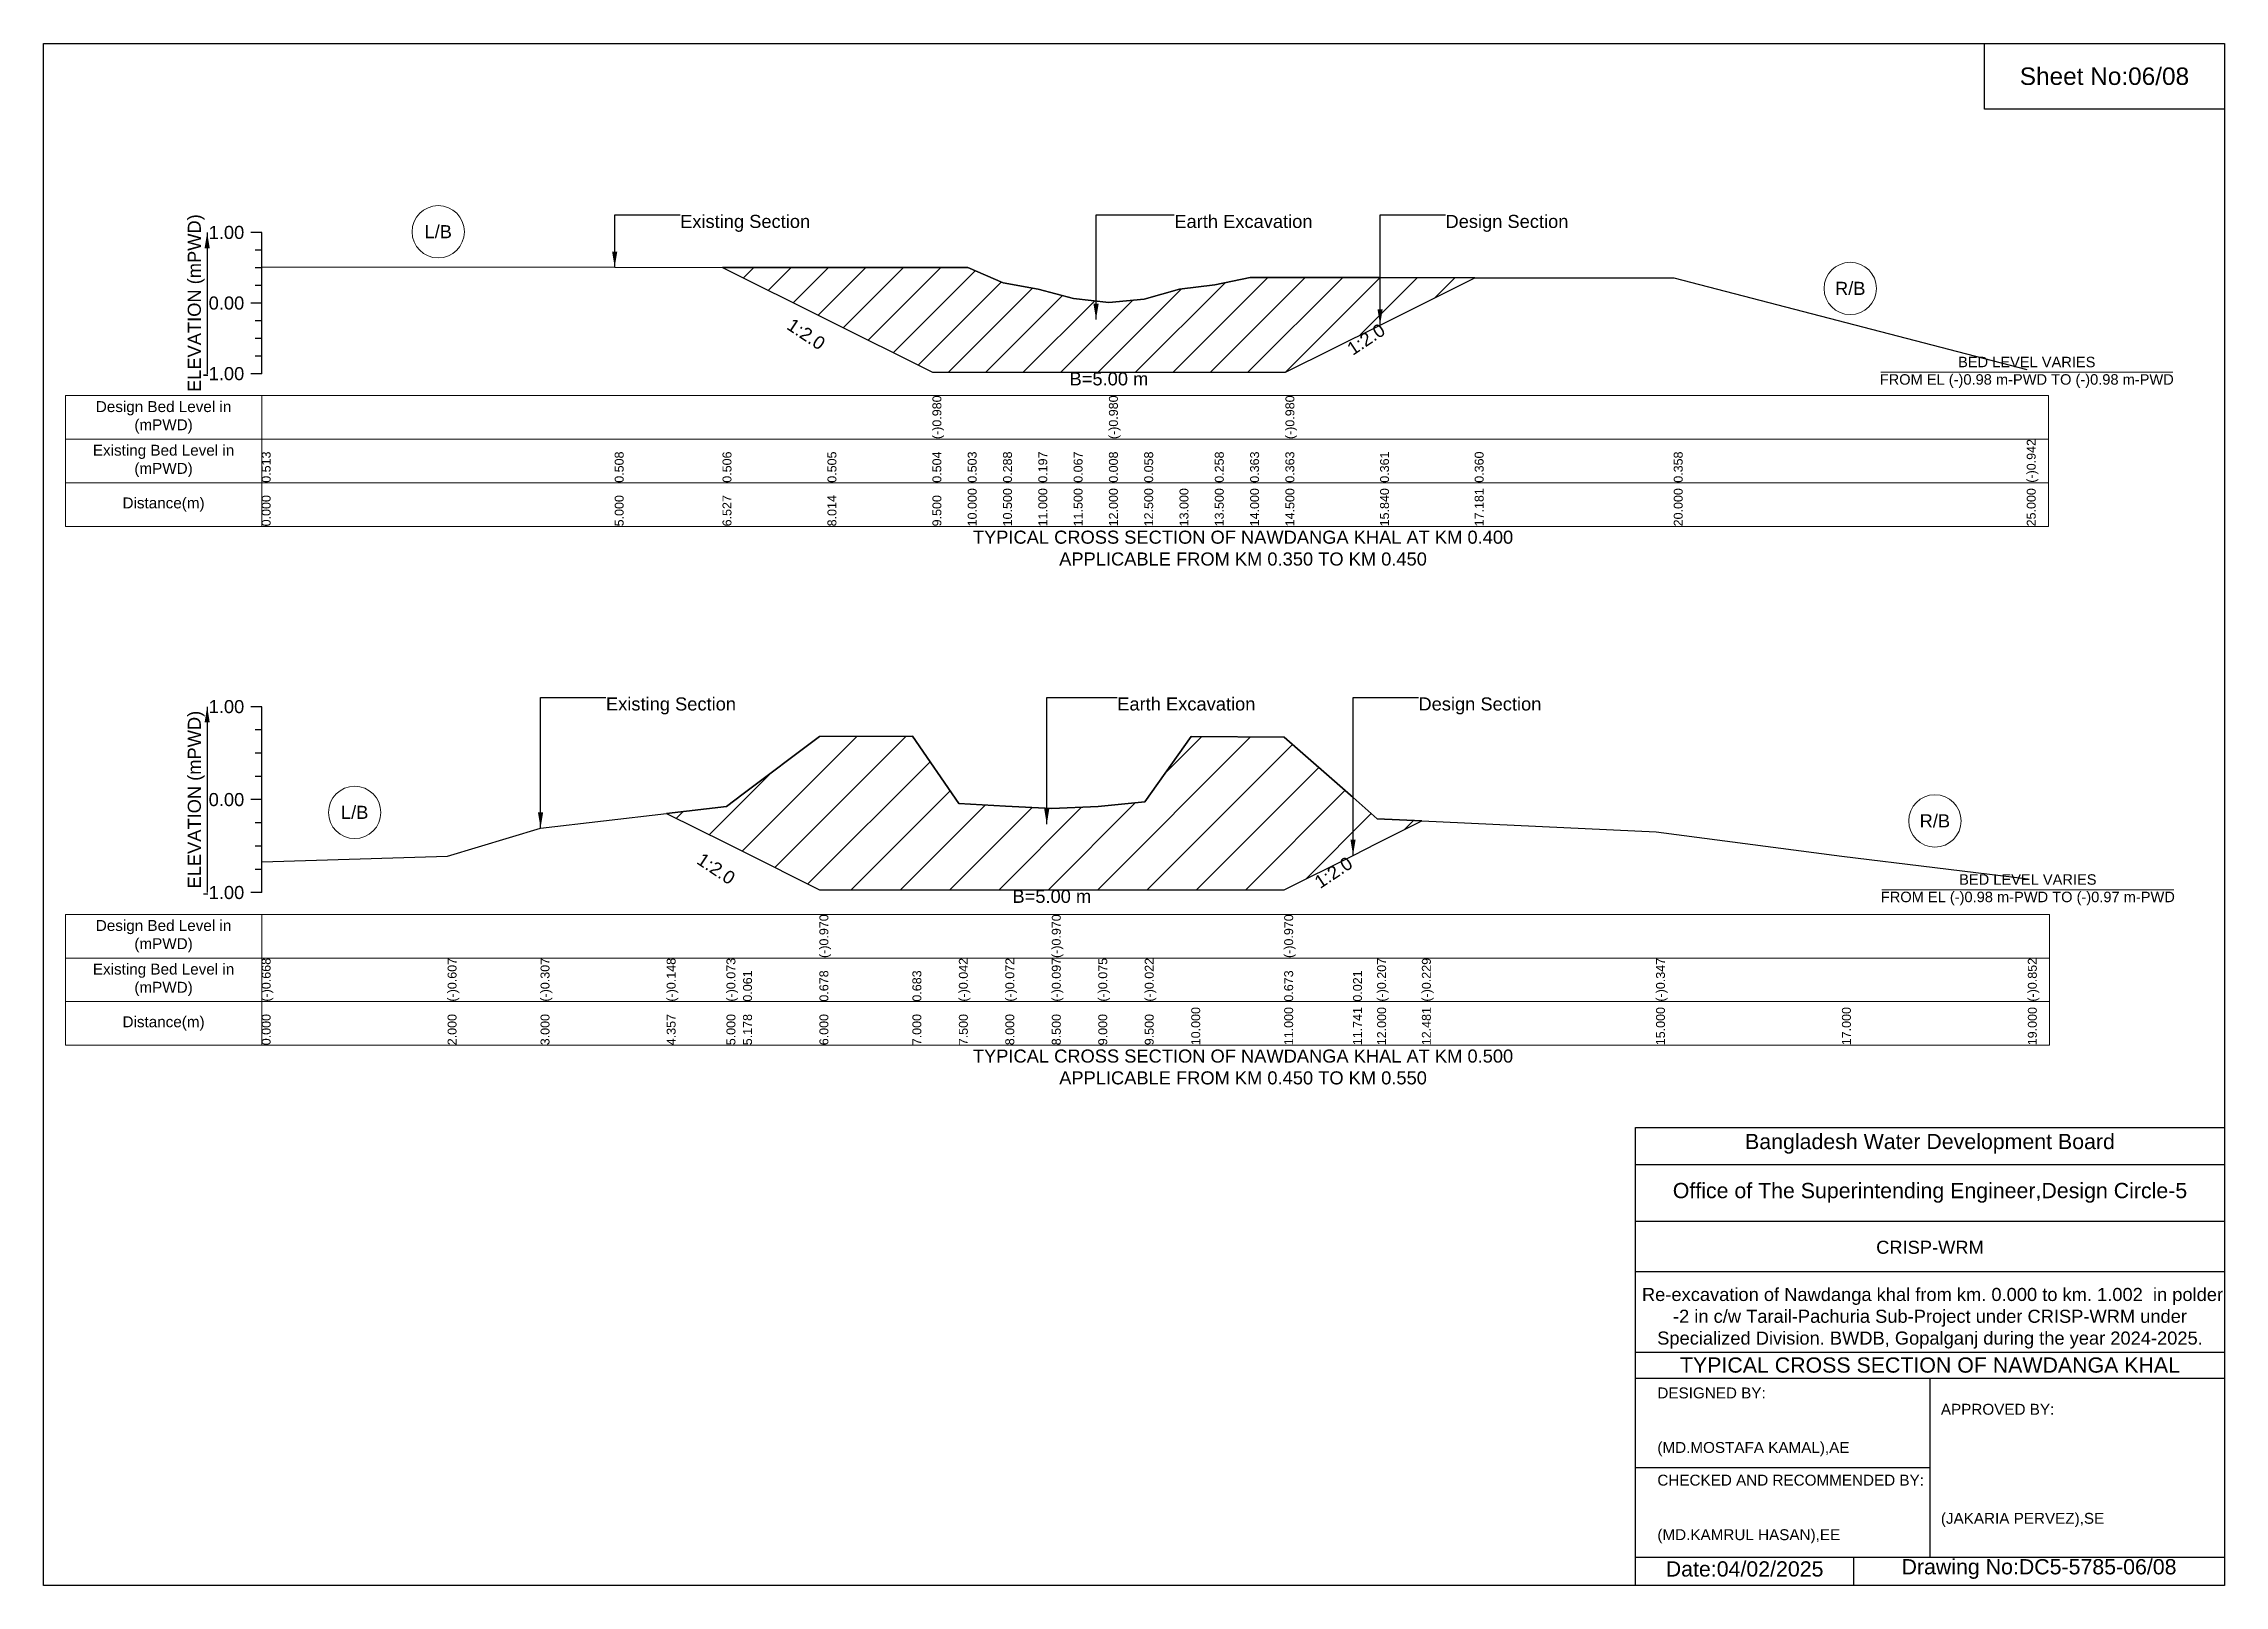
# Model space of a CAD drawing. Header units: inches. Extents: x 91000 to 198000, y -5656 to 7635.
# Drawn here: x 150000 to 158000, y -5656 to 0 of the extents above; entities that cross this region are included whole.
import ezdxf

# ---------------------------------------------------------------- set-up
doc = ezdxf.new("R2010")
doc.units = ezdxf.units.IN
doc.header["$LTSCALE"] = 7
doc.header["$MEASUREMENT"] = 0
for name, color, linetype, lineweight in [('Cross section Data Border', 7, 'Continuous', 9), ('Cross Section Labels', 7, 'Continuous', 9), ('Existing_Bed_Level for Xsection', 7, 'Continuous', 25)]:
    doc.layers.add(name, color=color, linetype=linetype, lineweight=lineweight)
doc.styles.get("Standard").update_dxf_attribs({"font": 'arial.ttf'})
doc.dimstyles.get("Standard").update_dxf_attribs({"dimtxt": 0.18, "dimasz": 0.18, "dimexe": 0.18, "dimexo": 0.0625, "dimgap": 0.09, "dimtad": 0, "dimtih": 1, "dimtoh": 1, "dimdec": 4, "dimzin": 0, "dimdsep": 46, "dimtxsty": 'Standard', "dimcen": 0.09, "dimadec": 0, "dimazin": 0, "dimtfac": 1, "dimtdec": 4, "dimtofl": 0, "dimtmove": 0, "dimatfit": 3, "dimfxl": 1, "dimtolj": 1, "dimtzin": 0, "dimarcsym": 0})

msp = doc.modelspace()

# ---------------------------------------------------------------- texts
at = {"attachment_point": 5}
for s, insert, char_height in [('Sheet No:06/08', (157560, -120), 64), ('Bangladesh Water Development Board', (156920, -4036), 56), ('Office of The Superintending Engineer,Design Circle-5', (156920, -4216), 56)]:
    msp.add_mtext(s, dxfattribs=dict(at, insert=insert, char_height=char_height))
for s, insert, char_height, width, attachment_point in [('CRISP-WRM', (156920, -4416), 48, 2240, 5), (' Re-excavation of Nawdanga khal from km. 0.000 to km. 1.002  in polder -2 in c/w Tarail-Pachuria Sub-Project under CRISP-WRM under Specialized Division. BWDB, Gopalganj during the year 2024-2025.', (156920, -4676), 48, 2160, 5), ('TYPICAL CROSS SECTION OF NAWDANGA KHAL', (156920, -4848), 56, 2240, 5), ('DESIGNED BY:^J^J^J(MD.MOSTAFA KAMAL),AE', (155920, -5056), 40, 1120, 4), ('APPROVED BY:^J^J^J^J^J^J(JAKARIA PERVEZ),SE', (156960, -5216), 40, 1120, 4), ('CHECKED AND RECOMMENDED BY:^J^J^J(MD.KAMRUL HASAN),EE', (155920, -5376), 40, 1120, 4), ('Date:04/02/2025', (156240, -5596), 56, 1120, 5), ('Drawing No:DC5-5785-06/08', (157320, -5596), 56, 1760, 5)]:
    msp.add_mtext(s, dxfattribs=dict(insert=insert, char_height=char_height, width=width, attachment_point=attachment_point))
at = {"layer": 'Cross section Data Border', "char_height": 40, "width": 640, "attachment_point": 5}
for s, insert in [('Design Bed Level in (mPWD)', (150440, -1371)), ('Existing Bed Level in (mPWD)', (150440, -1531)), ('Distance(m)', (150440, -1691)), ('Design Bed Level in (mPWD)', (150440, -3274.5)), ('Existing Bed Level in (mPWD)', (150440, -3434.5)), ('Distance(m)', (150440, -3594.5))]:
    msp.add_mtext(s, dxfattribs=dict(at, insert=insert))
at = {"layer": 'Cross Section Labels'}
for s, insert, char_height, attachment_point in [('Existing Section', (152335, -628.3), 48, 1), ('Earth Excavation', (154148, -628.3), 48, 1), ('Design Section', (155142.7, -628.3), 48, 1), ('L/B', (151447.5, -690.3), 48, 5), ('R/B', (156627.5, -898.2), 48, 5), ('BED LEVEL VARIES ^JFROM EL (-)0.98 m-PWD TO (-)0.98 m-PWD', (157275, -1205.8), 38.4, 5), ('B=5.00 m', (153908, -1205.8), 48, 2), ('TYPICAL CROSS SECTION OF NAWDANGA KHAL AT KM 0.400^JAPPLICABLE FROM KM 0.350 TO KM 0.450', (154400, -1851), 48, 5), ('Existing Section', (152063, -2398.4), 48, 1), ('Earth Excavation', (153938.5, -2398.4), 48, 1), ('Design Section', (155043.5, -2398.4), 48, 1), ('L/B', (151141, -2820.4), 48, 5), ('R/B', (156938, -2851.7), 48, 5), ('B=5.00 m', (153698.5, -3104.2), 48, 2), ('BED LEVEL VARIES ^JFROM EL (-)0.98 m-PWD TO (-)0.97 m-PWD', (157279, -3104.2), 38.4, 5), ('TYPICAL CROSS SECTION OF NAWDANGA KHAL AT KM 0.500^JAPPLICABLE FROM KM 0.450 TO KM 0.550', (154400, -3754.5), 48, 5)]:
    msp.add_mtext(s, dxfattribs=dict(at, insert=insert, char_height=char_height, attachment_point=attachment_point))
at = {"layer": 'Cross Section Labels', "char_height": 48, "attachment_point": 2}
for insert, rotation in [((152810.8, -1045.7), 326.30993), ((154837.9, -1064.6), 33.69007), ((152480.5, -3006.8), 326.30993), ((154718.3, -3020.6), 33.69007)]:
    msp.add_mtext('1:2.0', dxfattribs=dict(at, insert=insert, rotation=rotation))
at = {"layer": 'Existing_Bed_Level for Xsection', "rotation": 90}
for s, insert, char_height, attachment_point in [('ELEVATION (mPWD)', (150560, -952), 48, 5), ('(-)0.980', (153260.5, -1451), 32.8, 1), ('(-)0.980', (153908, -1451), 32.8, 1), ('(-)0.980', (154555.5, -1451), 32.8, 1), ('0.513', (150800, -1611), 32.8, 1), ('0.508', (152095, -1611), 32.8, 1), ('0.506', (152490.5, -1611), 32.8, 1), ('0.505', (152875.5, -1611), 32.8, 1), ('0.504', (153260.5, -1611), 32.8, 1), ('0.503', (153390, -1611), 32.8, 1), ('0.288', (153519.5, -1611), 32.8, 1), ('0.197', (153649, -1611), 32.8, 1), ('0.067', (153778.5, -1611), 32.8, 1), ('0.008', (153908, -1611), 32.8, 1), ('0.058', (154037.5, -1611), 32.8, 1), ('0.258', (154296.5, -1611), 32.8, 1), ('0.363', (154426, -1611), 32.8, 1), ('0.363', (154555.5, -1611), 32.8, 1), ('0.361', (154902.7, -1611), 32.8, 1), ('0.360', (155249.8, -1611), 32.8, 1), ('0.358', (155980, -1611), 32.8, 1), ('(-)0.942', (157275, -1611), 32.8, 1), ('0.000', (150800, -1771), 32.8, 1), ('5.000', (152095, -1771), 32.8, 1), ('6.527', (152490.5, -1771), 32.8, 1), ('8.014', (152875.5, -1771), 32.8, 1), ('9.500', (153260.5, -1771), 32.8, 1), ('10.000', (153390, -1771), 32.8, 1), ('10.500', (153519.5, -1771), 32.8, 1), ('11.000', (153649, -1771), 32.8, 1), ('11.500', (153778.5, -1771), 32.8, 1), ('12.000', (153908, -1771), 32.8, 1), ('12.500', (154037.5, -1771), 32.8, 1), ('13.000', (154167, -1771), 32.8, 1), ('13.500', (154296.5, -1771), 32.8, 1), ('14.000', (154426, -1771), 32.8, 1), ('14.500', (154555.5, -1771), 32.8, 1), ('15.840', (154902.7, -1771), 32.8, 1), ('17.181', (155249.8, -1771), 32.8, 1), ('20.000', (155980, -1771), 32.8, 1), ('25.000', (157275, -1771), 32.8, 1), ('ELEVATION (mPWD)', (150560, -2773.5), 48, 5), ('(-)0.970', (152846, -3354.5), 32.8, 1), ('(-)0.970', (153698.5, -3354.5), 32.8, 1), ('(-)0.970', (154551, -3354.5), 32.8, 1), ('(-)0.668', (150800, -3514.5), 32.8, 1), ('(-)0.607', (151482, -3514.5), 32.8, 1), ('(-)0.307', (151823, -3514.5), 32.8, 1), ('(-)0.148', (152285.6, -3514.5), 32.8, 1), ('(-)0.073', (152505, -3514.5), 32.8, 1), ('(-)0.042', (153357.5, -3514.5), 32.8, 1), ('(-)0.072', (153528, -3514.5), 32.8, 1), ('(-)0.097', (153698.5, -3514.5), 32.8, 1), ('(-)0.075', (153869, -3514.5), 32.8, 1), ('(-)0.022', (154039.5, -3514.5), 32.8, 1), ('(-)0.207', (154892, -3514.5), 32.8, 1), ('(-)0.229', (155056.1, -3514.5), 32.8, 1), ('(-)0.347', (155915, -3514.5), 32.8, 1), ('(-)0.852', (157279, -3514.5), 32.8, 1), ('0.061', (152565.8, -3514.5), 32.8, 1), ('0.678', (152846, -3514.5), 32.8, 1), ('0.683', (153187, -3514.5), 32.8, 1), ('0.673', (154551, -3514.5), 32.8, 1), ('0.021', (154803.5, -3514.5), 32.8, 1), ('0.000', (150800, -3674.5), 32.8, 1), ('2.000', (151482, -3674.5), 32.8, 1), ('3.000', (151823, -3674.5), 32.8, 1), ('4.357', (152285.6, -3674.5), 32.8, 1), ('5.000', (152505, -3674.5), 32.8, 1), ('5.178', (152565.8, -3674.5), 32.8, 1), ('6.000', (152846, -3674.5), 32.8, 1), ('7.000', (153187, -3674.5), 32.8, 1), ('7.500', (153357.5, -3674.5), 32.8, 1), ('8.000', (153528, -3674.5), 32.8, 1), ('8.500', (153698.5, -3674.5), 32.8, 1), ('9.000', (153869, -3674.5), 32.8, 1), ('9.500', (154039.5, -3674.5), 32.8, 1), ('10.000', (154210, -3674.5), 32.8, 1), ('11.000', (154551, -3674.5), 32.8, 1), ('11.741', (154803.5, -3674.5), 32.8, 1), ('12.000', (154892, -3674.5), 32.8, 1), ('12.481', (155056.1, -3674.5), 32.8, 1), ('15.000', (155915, -3674.5), 32.8, 1), ('17.000', (156597, -3674.5), 32.8, 1), ('19.000', (157279, -3674.5), 32.8, 1)]:
    msp.add_mtext(s, dxfattribs=dict(at, insert=insert, char_height=char_height, attachment_point=attachment_point))
at = {"layer": 'Existing_Bed_Level for Xsection', "char_height": 48, "attachment_point": 6}
for s, insert in [('1.00', (150736, -693)), ('0.00', (150736, -952)), ('-1.00', (150736, -1211)), ('1.00', (150736, -2432.5)), ('0.00', (150736, -2773.5)), ('-1.00', (150736, -3114.5))]:
    msp.add_mtext(s, dxfattribs=dict(at, insert=insert))

# ---------------------------------------------------------------- hatches: boundary and pattern name
at = {"layer": 'Existing_Bed_Level for Xsection'}
h = msp.add_hatch(dxfattribs=at)
h.set_pattern_fill('ANSI31', color=256, scale=777, style=0)
h.paths.add_polyline_path([(152490.5, -820.8), (152875.5, -1013.3), (153260.5, -1205.8), (153390, -1205.8), (153519.5, -1205.8), (153649, -1205.8), (153778.5, -1205.8), (153908, -1205.8), (154037.5, -1205.8), (154167, -1205.8), (154296.5, -1205.8), (154426, -1205.8), (154555.5, -1205.8), (154902.7, -1032.3), (155249.8, -858.7), (154902.7, -858.4), (154555.5, -858.1), (154426, -858), (154296.5, -885.2), (154167, -901), (154037.5, -937), (153908, -950), (153778.5, -934.7), (153649, -901), (153519.5, -877.4), (153390, -821.7), (153260.5, -821.6), (152875.5, -821.2)])
h = msp.add_hatch(dxfattribs=at)
h.set_pattern_fill('ANSI31', color=256, scale=1023, style=0)
h.paths.add_polyline_path([(152285.6, -2824), (152505, -2933.7), (152565.8, -2964.1), (152846, -3104.2), (153187, -3104.2), (153357.5, -3104.2), (153528, -3104.2), (153698.5, -3104.2), (153869, -3104.2), (154039.5, -3104.2), (154210, -3104.2), (154551, -3104.2), (154803.5, -2978), (154892, -2933.7), (155056.1, -2851.7), (154892, -2844.1), (154803.5, -2766.2), (154551, -2544), (154210, -2542.3), (154039.5, -2781), (153869, -2799), (153698.5, -2806.5), (153528, -2798), (153357.5, -2787.8), (153187, -2540.6), (152846, -2542.3), (152565.8, -2752.7), (152505, -2798.4)])

# ---------------------------------------------------------------- linework, layer by layer
for points in [[(150000, 0), (158000, 0), (158000, -5656), (150000, -5656)], [(157120, 0), (158000, 0), (158000, -240), (157120, -240)]]:
    msp.add_lwpolyline(points, close=True)
for points in [[(155840, -5656), (155840, -3976), (158000, -3976)], [(155840, -4112), (158000, -4112)], [(155840, -4320), (158000, -4320)], [(155840, -4504), (158000, -4504)], [(155840, -4800), (158000, -4800)], [(155840, -4896), (158000, -4896)], [(156920, -4896), (156920, -5552)], [(155840, -5224), (156920, -5224)], [(155840, -5552), (158000, -5552)], [(156640, -5552), (156640, -5656)]]:
    msp.add_lwpolyline(points)
at = {"layer": 'Cross section Data Border'}
for points in [[(150080, -1291), (157355, -1291), (157355, -1771), (150080, -1771)], [(150080, -3194.5), (157359, -3194.5), (157359, -3674.5), (150080, -3674.5)]]:
    msp.add_lwpolyline(points, close=True, dxfattribs=at)
for points in [[(150800, -1291), (150800, -1771)], [(150080, -1451), (157355, -1451)], [(150080, -1611), (157355, -1611)], [(150800, -3194.5), (150800, -3674.5)], [(150080, -3354.5), (157359, -3354.5)], [(150080, -3514.5), (157359, -3514.5)]]:
    msp.add_lwpolyline(points, dxfattribs=at)
at = {"layer": 'Cross Section Labels'}
for points in [[(156739.2, -1205.8), (157810.8, -1205.8)], [(156743.2, -3104.2), (157814.8, -3104.2)]]:
    msp.add_lwpolyline(points, dxfattribs=at)
for centre in [(151447.5, -690.3), (156627.5, -898.2), (151141, -2820.4), (156938, -2851.7)]:
    msp.add_circle(centre, 96, dxfattribs=at)
at = {"layer": 'Existing_Bed_Level for Xsection'}
for points in [[(150800, -693), (150760, -693)], [(150800, -1211), (150800, -952), (150800, -693)], [(150800, -757.8), (150776, -757.8)], [(150800, -822.5), (150776, -822.5)], [(150800, -819.2), (152095, -820.5), (152490.5, -820.8), (152875.5, -821.2), (153260.5, -821.6), (153260.5, -821.6), (153390, -821.7), (153519.5, -877.4), (153649, -901), (153778.5, -934.7), (153908, -950), (153908, -950), (154037.5, -937), (154167, -901), (154296.5, -885.2), (154426, -858), (154555.5, -858.1), (154555.5, -858.1), (154902.7, -858.4), (155249.8, -858.7), (155980, -859.3), (157275, -1196)], [(150800, -952), (150760, -952)], [(150800, -887.3), (150776, -887.3)], [(150800, -1016.8), (150776, -1016.8)], [(150800, -1081.5), (150776, -1081.5)], [(150800, -1146.3), (150776, -1146.3)], [(150800, -1211), (150760, -1211)], [(150800, -2432.5), (150760, -2432.5)], [(150800, -3114.5), (150800, -2773.5), (150800, -2432.5)], [(150800, -2517.7), (150776, -2517.7)], [(150800, -3001.3), (151482, -2980.5), (151823, -2878.2), (152285.6, -2824), (152505, -2798.4), (152565.8, -2752.7), (152846, -2542.3), (152846, -2542.3), (153187, -2540.6), (153357.5, -2787.8), (153528, -2798), (153698.5, -2806.5), (153698.5, -2806.5), (153869, -2799), (154039.5, -2781), (154210, -2542.3), (154551, -2544), (154551, -2544), (154803.5, -2766.2), (154892, -2844.1), (155056.1, -2851.7), (155915, -2891.8), (156597, -2980.5), (157279, -3064)], [(150800, -2603), (150776, -2603)], [(150800, -2688.2), (150776, -2688.2)], [(150800, -2773.5), (150760, -2773.5)], [(150800, -2858.7), (150776, -2858.7)], [(150800, -2944), (150776, -2944)], [(150800, -3029.2), (150776, -3029.2)], [(150800, -3114.5), (150760, -3114.5)]]:
    msp.add_lwpolyline(points, dxfattribs=at)
for points in [[(152490.5, -820.8), (152490.5, -820.8), (152875.5, -1013.3), (153260.5, -1205.8), (153260.5, -1205.8), (153390, -1205.8), (153519.5, -1205.8), (153649, -1205.8), (153778.5, -1205.8), (153908, -1205.8), (153908, -1205.8), (154037.5, -1205.8), (154167, -1205.8), (154296.5, -1205.8), (154426, -1205.8), (154555.5, -1205.8), (154555.5, -1205.8), (154902.7, -1032.3), (155249.8, -858.7), (155249.8, -858.7), (155249.8, -858.7), (154902.7, -858.4), (154555.5, -858.1), (154555.5, -858.1), (154426, -858), (154296.5, -885.2), (154167, -901), (154037.5, -937), (153908, -950), (153908, -950), (153778.5, -934.7), (153649, -901), (153519.5, -877.4), (153390, -821.7), (153260.5, -821.6), (153260.5, -821.6), (152875.5, -821.2), (152490.5, -820.8)], [(152285.6, -2824), (152505, -2933.7), (152565.8, -2964.1), (152846, -3104.2), (152846, -3104.2), (153187, -3104.2), (153357.5, -3104.2), (153528, -3104.2), (153698.5, -3104.2), (153698.5, -3104.2), (153869, -3104.2), (154039.5, -3104.2), (154210, -3104.2), (154551, -3104.2), (154551, -3104.2), (154803.5, -2978), (154892, -2933.7), (155056.1, -2851.7), (154892, -2844.1), (154803.5, -2766.2), (154551, -2544), (154551, -2544), (154210, -2542.3), (154039.5, -2781), (153869, -2799), (153698.5, -2806.5), (153698.5, -2806.5), (153528, -2798), (153357.5, -2787.8), (153187, -2540.6), (152846, -2542.3), (152846, -2542.3), (152565.8, -2752.7), (152505, -2798.4)]]:
    msp.add_lwpolyline(points, close=True, dxfattribs=at)

msp.set_redraw_order([(e.dxf.handle, doc.entitydb.next_handle()) for e in msp.query("TEXT MTEXT ATTDEF DIMENSION ARC_DIMENSION")])  # texts and dimensions are drawn at this point

# ---------------------------------------------------------------- leaders
at = {"layer": 'Cross Section Labels', "annotation_type": 0, "has_hookline": 1, "hookline_direction": 0}
for points, text_width in [([(152095, -820.5), (152095, -628.3), (152334.9, -628.3)], 467.2), ([(153860.8, -1011.9), (153860.8, -628.3), (154147.9, -628.3)], 497), ([(154902.7, -1032.3), (154902.7, -628.3), (155142.6, -628.3)], 441.2), ([(151823, -2878.2), (151823, -2398.4), (152062.9, -2398.4)], 467.2), ([(153680, -2864), (153680, -2398.4), (153938.4, -2398.4)], 497), ([(154803.5, -2978), (154803.5, -2398.4), (155043.4, -2398.4)], 441.2)]:
    msp.add_leader(points, dimstyle='Standard', override={"dimasz": 57.6}, dxfattribs=dict(at, text_width=text_width))
at = {"layer": 'Existing_Bed_Level for Xsection'}
for points in [[(150600, -693), (150600, -1211)], [(150600, -2432.5), (150600, -3114.5)]]:
    msp.add_leader(points, dimstyle='Standard', override={"dimasz": 57.6}, dxfattribs=at)

doc.saveas('drawing.dxf')
